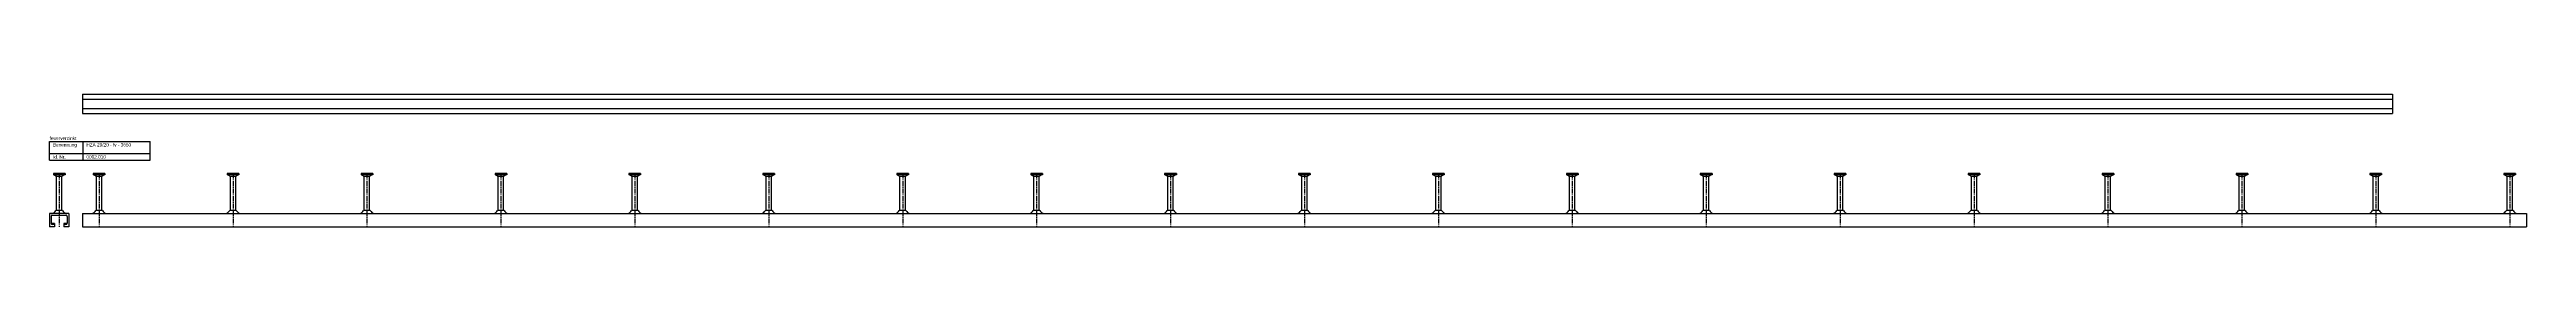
# Model space of a CAD drawing. Header units: millimetres. Extents: x -218 to 5901, y -4888 to 2743.
# Drawn here: x -218 to 3481, y -2211 to -2012 of the extents above; entities that cross this region are included whole.
import ezdxf

# ---------------------------------------------------------------- set-up
doc = ezdxf.new("R2010")
doc.units = ezdxf.units.MM
doc.header["$LTSCALE"] = 10
doc.linetypes.add('MITTE2', pattern=[1.125, 0.75, -0.125, 0.125, -0.125])
doc.layers.add('HALFEN', color=2, linetype='CONTINUOUS')
doc.styles.add('ARIAL50', font='arial.ttf', dxfattribs={"height": 5})

msp = doc.modelspace()

# ---------------------------------------------------------------- linework, layer by layer
at = {"layer": 'HALFEN'}
for p, q in [((-168.7, -2011.8), (3281.3, -2011.8)), ((-168.7, -2011.8), (-168.7, -2040.8)), ((-168.7, -2019.3), (3281.3, -2019.3)), ((-168.7, -2033.3), (3281.3, -2033.3)), ((3281.3, -2011.8), (3281.3, -2040.8)), ((-168.7, -2040.8), (3281.3, -2040.8)), ((-217.7, -2082.8), (-67.7, -2082.8)), ((-217.7, -2110.8), (-217.7, -2082.8)), ((-217.7, -2100.8), (-67.7, -2100.8)), ((-167.7, -2110.8), (-167.7, -2082.8)), ((-67.7, -2110.8), (-67.7, -2082.8)), ((-217.7, -2110.8), (-67.7, -2110.8)), ((-194.5, -2130.8), (-212, -2130.8)), ((-212, -2130.8), (-212, -2132.7)), ((-194.5, -2132.7), (-212, -2132.7)), ((-211.2, -2132.7), (-207.7, -2134.5)), ((-207.3, -2130.8), (-207.3, -2132.4)), ((-207.2, -2186.1), (-207.2, -2135.2)), ((-206.7, -2134.8), (-199.8, -2134.8)), ((-199.2, -2130.8), (-199.2, -2132.4)), ((-199.2, -2186.1), (-199.2, -2135.2)), ((-195.2, -2132.7), (-198.8, -2134.5)), ((-194.5, -2130.8), (-194.5, -2132.7)), ((-135, -2130.8), (-152.5, -2130.8)), ((-152.5, -2130.8), (-152.5, -2132.7)), ((-135, -2132.7), (-152.5, -2132.7)), ((-151.7, -2132.7), (-148.2, -2134.5)), ((-147.8, -2130.8), (-147.8, -2132.4)), ((-147.7, -2186.1), (-147.7, -2135.2)), ((-147.2, -2134.8), (-140.3, -2134.8)), ((-139.7, -2130.8), (-139.7, -2132.4)), ((-139.7, -2186.1), (-139.7, -2135.2)), ((-135.7, -2132.7), (-139.3, -2134.5)), ((-135, -2130.8), (-135, -2132.7)), ((47.5, -2130.8), (47.5, -2132.7)), ((65, -2130.8), (47.5, -2130.8)), ((65, -2132.7), (47.5, -2132.7)), ((48.3, -2132.7), (51.8, -2134.5)), ((52.2, -2130.8), (52.2, -2132.4)), ((52.3, -2186.1), (52.3, -2135.2)), ((52.8, -2134.8), (59.7, -2134.8)), ((60.3, -2130.8), (60.3, -2132.4)), ((60.3, -2186.1), (60.3, -2135.2)), ((64.3, -2132.7), (60.7, -2134.5)), ((65, -2130.8), (65, -2132.7)), ((247.5, -2130.8), (247.5, -2132.7)), ((265, -2130.8), (247.5, -2130.8)), ((265, -2132.7), (247.5, -2132.7)), ((248.3, -2132.7), (251.8, -2134.5)), ((252.2, -2130.8), (252.2, -2132.4)), ((252.3, -2186.1), (252.3, -2135.2)), ((252.8, -2134.8), (259.7, -2134.8)), ((260.3, -2130.8), (260.3, -2132.4)), ((260.3, -2186.1), (260.3, -2135.2)), ((264.3, -2132.7), (260.7, -2134.5)), ((265, -2130.8), (265, -2132.7)), ((465, -2130.8), (447.5, -2130.8)), ((447.5, -2130.8), (447.5, -2132.7)), ((465, -2132.7), (447.5, -2132.7)), ((448.3, -2132.7), (451.8, -2134.5)), ((452.2, -2130.8), (452.2, -2132.4)), ((452.3, -2186.1), (452.3, -2135.2)), ((452.8, -2134.8), (459.7, -2134.8)), ((460.3, -2130.8), (460.3, -2132.4)), ((460.3, -2186.1), (460.3, -2135.2)), ((464.3, -2132.7), (460.7, -2134.5)), ((465, -2130.8), (465, -2132.7)), ((647.5, -2130.8), (647.5, -2132.7)), ((665, -2130.8), (647.5, -2130.8)), ((665, -2132.7), (647.5, -2132.7)), ((648.3, -2132.7), (651.8, -2134.5)), ((652.2, -2130.8), (652.2, -2132.4)), ((652.3, -2186.1), (652.3, -2135.2)), ((652.8, -2134.8), (659.7, -2134.8)), ((660.3, -2130.8), (660.3, -2132.4)), ((660.3, -2186.1), (660.3, -2135.2)), ((664.3, -2132.7), (660.7, -2134.5)), ((665, -2130.8), (665, -2132.7)), ((847.5, -2130.8), (847.5, -2132.7)), ((865, -2130.8), (847.5, -2130.8)), ((865, -2132.7), (847.5, -2132.7)), ((848.3, -2132.7), (851.8, -2134.5)), ((852.2, -2130.8), (852.2, -2132.4)), ((852.3, -2186.1), (852.3, -2135.2)), ((852.8, -2134.8), (859.7, -2134.8)), ((860.3, -2130.8), (860.3, -2132.4)), ((860.3, -2186.1), (860.3, -2135.2)), ((864.3, -2132.7), (860.7, -2134.5)), ((865, -2130.8), (865, -2132.7)), ((1065, -2130.8), (1047.5, -2130.8)), ((1047.5, -2130.8), (1047.5, -2132.7)), ((1065, -2132.7), (1047.5, -2132.7)), ((1048.3, -2132.7), (1051.8, -2134.5)), ((1052.2, -2130.8), (1052.2, -2132.4)), ((1052.3, -2186.1), (1052.3, -2135.2)), ((1052.8, -2134.8), (1059.7, -2134.8)), ((1060.3, -2130.8), (1060.3, -2132.4)), ((1060.3, -2186.1), (1060.3, -2135.2)), ((1064.3, -2132.7), (1060.7, -2134.5)), ((1065, -2130.8), (1065, -2132.7)), ((1247.5, -2130.8), (1247.5, -2132.7)), ((1265, -2130.8), (1247.5, -2130.8)), ((1265, -2132.7), (1247.5, -2132.7)), ((1248.3, -2132.7), (1251.8, -2134.5)), ((1252.2, -2130.8), (1252.2, -2132.4)), ((1252.3, -2186.1), (1252.3, -2135.2)), ((1252.8, -2134.8), (1259.7, -2134.8)), ((1260.3, -2130.8), (1260.3, -2132.4)), ((1260.3, -2186.1), (1260.3, -2135.2)), ((1264.3, -2132.7), (1260.7, -2134.5)), ((1265, -2130.8), (1265, -2132.7)), ((1447.5, -2130.8), (1447.5, -2132.7)), ((1465, -2130.8), (1447.5, -2130.8)), ((1465, -2132.7), (1447.5, -2132.7)), ((1448.3, -2132.7), (1451.8, -2134.5)), ((1452.2, -2130.8), (1452.2, -2132.4)), ((1452.3, -2186.1), (1452.3, -2135.2)), ((1452.8, -2134.8), (1459.7, -2134.8)), ((1460.3, -2130.8), (1460.3, -2132.4)), ((1460.3, -2186.1), (1460.3, -2135.2)), ((1464.3, -2132.7), (1460.7, -2134.5)), ((1465, -2130.8), (1465, -2132.7)), ((1647.5, -2130.8), (1647.5, -2132.7)), ((1665, -2130.8), (1647.5, -2130.8)), ((1665, -2132.7), (1647.5, -2132.7)), ((1648.3, -2132.7), (1651.8, -2134.5)), ((1652.2, -2130.8), (1652.2, -2132.4)), ((1652.3, -2186.1), (1652.3, -2135.2)), ((1652.8, -2134.8), (1659.7, -2134.8)), ((1660.3, -2130.8), (1660.3, -2132.4)), ((1660.3, -2186.1), (1660.3, -2135.2)), ((1664.3, -2132.7), (1660.7, -2134.5)), ((1665, -2130.8), (1665, -2132.7)), ((1847.5, -2130.8), (1847.5, -2132.7)), ((1865, -2130.8), (1847.5, -2130.8)), ((1865, -2132.7), (1847.5, -2132.7)), ((1848.3, -2132.7), (1851.8, -2134.5)), ((1852.2, -2130.8), (1852.2, -2132.4)), ((1852.3, -2186.1), (1852.3, -2135.2)), ((1852.8, -2134.8), (1859.7, -2134.8)), ((1860.3, -2130.8), (1860.3, -2132.4)), ((1860.3, -2186.1), (1860.3, -2135.2)), ((1864.3, -2132.7), (1860.7, -2134.5)), ((1865, -2130.8), (1865, -2132.7)), ((2065, -2130.8), (2047.5, -2130.8)), ((2047.5, -2130.8), (2047.5, -2132.7)), ((2065, -2132.7), (2047.5, -2132.7)), ((2048.3, -2132.7), (2051.8, -2134.5)), ((2052.2, -2130.8), (2052.2, -2132.4)), ((2052.3, -2186.1), (2052.3, -2135.2)), ((2052.8, -2134.8), (2059.7, -2134.8)), ((2060.3, -2130.8), (2060.3, -2132.4)), ((2060.3, -2186.1), (2060.3, -2135.2)), ((2064.3, -2132.7), (2060.7, -2134.5)), ((2065, -2130.8), (2065, -2132.7)), ((2265, -2130.8), (2247.5, -2130.8)), ((2247.5, -2130.8), (2247.5, -2132.7)), ((2265, -2132.7), (2247.5, -2132.7)), ((2248.3, -2132.7), (2251.8, -2134.5)), ((2252.2, -2130.8), (2252.2, -2132.4)), ((2252.3, -2186.1), (2252.3, -2135.2)), ((2252.8, -2134.8), (2259.7, -2134.8)), ((2260.3, -2130.8), (2260.3, -2132.4)), ((2260.3, -2186.1), (2260.3, -2135.2)), ((2264.3, -2132.7), (2260.7, -2134.5)), ((2265, -2130.8), (2265, -2132.7)), ((2447.5, -2130.8), (2447.5, -2132.7)), ((2465, -2130.8), (2447.5, -2130.8)), ((2465, -2132.7), (2447.5, -2132.7)), ((2448.3, -2132.7), (2451.8, -2134.5)), ((2452.2, -2130.8), (2452.2, -2132.4)), ((2452.3, -2186.1), (2452.3, -2135.2)), ((2452.8, -2134.8), (2459.7, -2134.8)), ((2460.3, -2130.8), (2460.3, -2132.4)), ((2460.3, -2186.1), (2460.3, -2135.2)), ((2464.3, -2132.7), (2460.7, -2134.5)), ((2465, -2130.8), (2465, -2132.7)), ((2665, -2130.8), (2647.5, -2130.8)), ((2647.5, -2130.8), (2647.5, -2132.7)), ((2665, -2132.7), (2647.5, -2132.7)), ((2648.3, -2132.7), (2651.8, -2134.5)), ((2652.2, -2130.8), (2652.2, -2132.4)), ((2652.3, -2186.1), (2652.3, -2135.2)), ((2652.8, -2134.8), (2659.7, -2134.8)), ((2660.3, -2130.8), (2660.3, -2132.4)), ((2660.3, -2186.1), (2660.3, -2135.2)), ((2664.3, -2132.7), (2660.7, -2134.5)), ((2665, -2130.8), (2665, -2132.7)), ((2865, -2130.8), (2847.5, -2130.8)), ((2847.5, -2130.8), (2847.5, -2132.7)), ((2865, -2132.7), (2847.5, -2132.7)), ((2848.3, -2132.7), (2851.8, -2134.5)), ((2852.2, -2130.8), (2852.2, -2132.4)), ((2852.3, -2186.1), (2852.3, -2135.2)), ((2852.8, -2134.8), (2859.7, -2134.8)), ((2860.3, -2130.8), (2860.3, -2132.4)), ((2860.3, -2186.1), (2860.3, -2135.2)), ((2864.3, -2132.7), (2860.7, -2134.5)), ((2865, -2130.8), (2865, -2132.7)), ((3047.5, -2130.8), (3047.5, -2132.7)), ((3065, -2130.8), (3047.5, -2130.8)), ((3065, -2132.7), (3047.5, -2132.7)), ((3048.3, -2132.7), (3051.8, -2134.5)), ((3052.2, -2130.8), (3052.2, -2132.4)), ((3052.3, -2186.1), (3052.3, -2135.2)), ((3052.8, -2134.8), (3059.7, -2134.8)), ((3060.3, -2130.8), (3060.3, -2132.4)), ((3060.3, -2186.1), (3060.3, -2135.2)), ((3064.3, -2132.7), (3060.7, -2134.5)), ((3065, -2130.8), (3065, -2132.7)), ((3265, -2130.8), (3247.5, -2130.8)), ((3247.5, -2130.8), (3247.5, -2132.7)), ((3265, -2132.7), (3247.5, -2132.7)), ((3248.3, -2132.7), (3251.8, -2134.5)), ((3252.2, -2130.8), (3252.2, -2132.4)), ((3252.3, -2186.1), (3252.3, -2135.2)), ((3252.8, -2134.8), (3259.7, -2134.8)), ((3260.3, -2130.8), (3260.3, -2132.4)), ((3260.3, -2186.1), (3260.3, -2135.2)), ((3264.3, -2132.7), (3260.7, -2134.5)), ((3265, -2130.8), (3265, -2132.7)), ((3447.5, -2130.8), (3447.5, -2132.7)), ((3465, -2130.8), (3447.5, -2130.8)), ((3465, -2132.7), (3447.5, -2132.7)), ((3448.3, -2132.7), (3451.8, -2134.5)), ((3452.2, -2130.8), (3452.2, -2132.4)), ((3452.3, -2186.1), (3452.3, -2135.2)), ((3452.8, -2134.8), (3459.7, -2134.8)), ((3460.3, -2130.8), (3460.3, -2132.4)), ((3460.3, -2186.1), (3460.3, -2135.2)), ((3464.3, -2132.7), (3460.7, -2134.5)), ((3465, -2130.8), (3465, -2132.7)), ((-217.7, -2190.8), (-217.7, -2210.8)), ((-188.7, -2190.8), (-217.7, -2190.8)), ((-210.2, -2210.8), (-217.7, -2210.8)), ((-215.2, -2195.3), (-215.2, -2205.3)), ((-210.2, -2205.8), (-215.2, -2205.8)), ((-213.2, -2193.3), (-193.2, -2193.3)), ((-210.2, -2207.3), (-213.2, -2207.3)), ((-210.2, -2205.8), (-210.2, -2210.8)), ((-198.3, -2186.1), (-208.2, -2186.1)), ((-196.2, -2205.8), (-196.2, -2210.8)), ((-191.3, -2205.8), (-196.2, -2205.8)), ((-193.2, -2207.3), (-196.2, -2207.3)), ((-188.7, -2210.8), (-196.2, -2210.8)), ((-191.2, -2195.3), (-191.2, -2205.3)), ((-188.7, -2190.8), (-188.7, -2210.8)), ((-168.7, -2190.8), (3481.3, -2190.8)), ((-168.7, -2190.8), (-168.7, -2210.8)), ((-168.7, -2210.8), (3481.3, -2210.8)), ((-138.8, -2186.1), (-148.7, -2186.1)), ((61.2, -2186.1), (51.3, -2186.1)), ((261.2, -2186.1), (251.3, -2186.1)), ((461.2, -2186.1), (451.3, -2186.1)), ((661.2, -2186.1), (651.3, -2186.1)), ((861.2, -2186.1), (851.3, -2186.1)), ((1061.2, -2186.1), (1051.3, -2186.1)), ((1261.2, -2186.1), (1251.3, -2186.1)), ((1461.2, -2186.1), (1451.3, -2186.1)), ((1661.2, -2186.1), (1651.3, -2186.1)), ((1861.2, -2186.1), (1851.3, -2186.1)), ((2061.2, -2186.1), (2051.3, -2186.1)), ((2261.2, -2186.1), (2251.3, -2186.1)), ((2461.2, -2186.1), (2451.3, -2186.1)), ((2661.2, -2186.1), (2651.3, -2186.1)), ((2861.2, -2186.1), (2851.3, -2186.1)), ((3061.2, -2186.1), (3051.3, -2186.1)), ((3261.2, -2186.1), (3251.3, -2186.1)), ((3461.2, -2186.1), (3451.3, -2186.1)), ((3481.3, -2190.8), (3481.3, -2210.8))]:
    msp.add_line(p, q, dxfattribs=at)
at = {"layer": 'HALFEN', "color": 1, "linetype": 'MITTE2'}
for p, q in [((-203.2, -2130.8), (-203.2, -2210.8)), ((-143.7, -2130.8), (-143.7, -2210.8)), ((56.3, -2130.8), (56.3, -2210.8)), ((256.3, -2130.8), (256.3, -2210.8)), ((456.3, -2130.8), (456.3, -2210.8)), ((656.3, -2130.8), (656.3, -2210.8)), ((856.3, -2130.8), (856.3, -2210.8)), ((1056.3, -2130.8), (1056.3, -2210.8)), ((1256.3, -2130.8), (1256.3, -2210.8)), ((1456.3, -2130.8), (1456.3, -2210.8)), ((1656.3, -2130.8), (1656.3, -2210.8)), ((1856.3, -2130.8), (1856.3, -2210.8)), ((2056.3, -2130.8), (2056.3, -2210.8)), ((2256.3, -2130.8), (2256.3, -2210.8)), ((2456.3, -2130.8), (2456.3, -2210.8)), ((2656.3, -2130.8), (2656.3, -2210.8)), ((2856.3, -2130.8), (2856.3, -2210.8)), ((3056.3, -2130.8), (3056.3, -2210.8)), ((3256.3, -2130.8), (3256.3, -2210.8)), ((3456.3, -2130.8), (3456.3, -2210.8))]:
    msp.add_line(p, q, dxfattribs=at)
at = {"layer": 'HALFEN'}
for centre, radius, start, end in [((-208, -2135.2), 0.8, 0, 62.3005), ((-198.4, -2135.2), 0.8, 117.6995, 180), ((-148.5, -2135.2), 0.8, 0, 62.3005), ((-138.9, -2135.2), 0.8, 117.6995, 180), ((51.5, -2135.2), 0.8, 0, 62.3005), ((61.1, -2135.2), 0.8, 117.6995, 180), ((251.5, -2135.2), 0.8, 0, 62.3005), ((261.1, -2135.2), 0.8, 117.6995, 180), ((451.5, -2135.2), 0.8, 0, 62.3005), ((461.1, -2135.2), 0.8, 117.6995, 180), ((651.5, -2135.2), 0.8, 0, 62.3005), ((661.1, -2135.2), 0.8, 117.6995, 180), ((851.5, -2135.2), 0.8, 0, 62.3005), ((861.1, -2135.2), 0.8, 117.6995, 180), ((1051.5, -2135.2), 0.8, 0, 62.3005), ((1061.1, -2135.2), 0.8, 117.6995, 180), ((1251.5, -2135.2), 0.8, 0, 62.3005), ((1261.1, -2135.2), 0.8, 117.6995, 180), ((1451.5, -2135.2), 0.8, 0, 62.3005), ((1461.1, -2135.2), 0.8, 117.6995, 180), ((1651.5, -2135.2), 0.8, 0, 62.3005), ((1661.1, -2135.2), 0.8, 117.6995, 180), ((1851.5, -2135.2), 0.8, 0, 62.3005), ((1861.1, -2135.2), 0.8, 117.6995, 180), ((2051.5, -2135.2), 0.8, 0, 62.3005), ((2061.1, -2135.2), 0.8, 117.6995, 180), ((2251.5, -2135.2), 0.8, 0, 62.3005), ((2261.1, -2135.2), 0.8, 117.6995, 180), ((2451.5, -2135.2), 0.8, 0, 62.3005), ((2461.1, -2135.2), 0.8, 117.6995, 180), ((2651.5, -2135.2), 0.8, 0, 62.3005), ((2661.1, -2135.2), 0.8, 117.6995, 180), ((2851.5, -2135.2), 0.8, 0, 62.3005), ((2861.1, -2135.2), 0.8, 117.6995, 180), ((3051.5, -2135.2), 0.8, 0, 62.3005), ((3061.1, -2135.2), 0.8, 117.6995, 180), ((3251.5, -2135.2), 0.8, 0, 62.3005), ((3261.1, -2135.2), 0.8, 117.6995, 180), ((3451.5, -2135.2), 0.8, 0, 62.3005), ((3461.1, -2135.2), 0.8, 117.6995, 180), ((-213.2, -2195.3), 2, 90, 180), ((-213.2, -2205.3), 2, 180, 270), ((-214.8, -2188.8), 2, 270, 285.1143), ((-216.8, -2181), 10, 285.1143, 329.2679), ((-189.7, -2181), 10, 210.7321, 254.8857), ((-193.2, -2195.3), 2, 0, 90), ((-193.2, -2205.3), 2, 270, 0), ((-191.7, -2188.8), 2, 254.8857, 270), ((-157.3, -2181), 10, 285.1143, 329.2679), ((-130.2, -2181), 10, 210.7321, 254.8857), ((42.7, -2181), 10, 285.1143, 329.2679), ((69.8, -2181), 10, 210.7321, 254.8857), ((242.7, -2181), 10, 285.1143, 329.2679), ((269.8, -2181), 10, 210.7321, 254.8857), ((442.7, -2181), 10, 285.1143, 329.2679), ((469.8, -2181), 10, 210.7321, 254.8857), ((642.7, -2181), 10, 285.1143, 329.2679), ((669.8, -2181), 10, 210.7321, 254.8857), ((842.7, -2181), 10, 285.1143, 329.2679), ((869.8, -2181), 10, 210.7321, 254.8857), ((1042.7, -2181), 10, 285.1143, 329.2679), ((1069.8, -2181), 10, 210.7321, 254.8857), ((1242.7, -2181), 10, 285.1143, 329.2679), ((1269.8, -2181), 10, 210.7321, 254.8857), ((1442.7, -2181), 10, 285.1143, 329.2679), ((1469.8, -2181), 10, 210.7321, 254.8857), ((1642.7, -2181), 10, 285.1143, 329.2679), ((1669.8, -2181), 10, 210.7321, 254.8857), ((1842.7, -2181), 10, 285.1143, 329.2679), ((1869.8, -2181), 10, 210.7321, 254.8857), ((2042.7, -2181), 10, 285.1143, 329.2679), ((2069.8, -2181), 10, 210.7321, 254.8857), ((2242.7, -2181), 10, 285.1143, 329.2679), ((2269.8, -2181), 10, 210.7321, 254.8857), ((2442.7, -2181), 10, 285.1143, 329.2679), ((2469.8, -2181), 10, 210.7321, 254.8857), ((2642.7, -2181), 10, 285.1143, 329.2679), ((2669.8, -2181), 10, 210.7321, 254.8857), ((2842.7, -2181), 10, 285.1143, 329.2679), ((2869.8, -2181), 10, 210.7321, 254.8857), ((3042.7, -2181), 10, 285.1143, 329.2679), ((3069.8, -2181), 10, 210.7321, 254.8857), ((3242.7, -2181), 10, 285.1143, 329.2679), ((3269.8, -2181), 10, 210.7321, 254.8857), ((3442.7, -2181), 10, 285.1143, 329.2679), ((3469.8, -2181), 10, 210.7321, 254.8857)]:
    msp.add_arc(centre, radius, start, end, dxfattribs=at)

# ---------------------------------------------------------------- texts
at = {"layer": 'HALFEN', "style": 'ARIAL50'}
for s, p in [('feuerverzinkt', (-217.7, -2080.3)), ('Benennung', (-212.7, -2090.3)), ('Id. Nr.', (-212.7, -2108.3)), ('0002.010', (-162.7, -2108.3)), ('HZA 29/20 - fv - 3650', (-162.7, -2090.3))]:
    msp.add_text(s, height=5, dxfattribs=at).set_placement(p)

doc.saveas('drawing.dxf')
